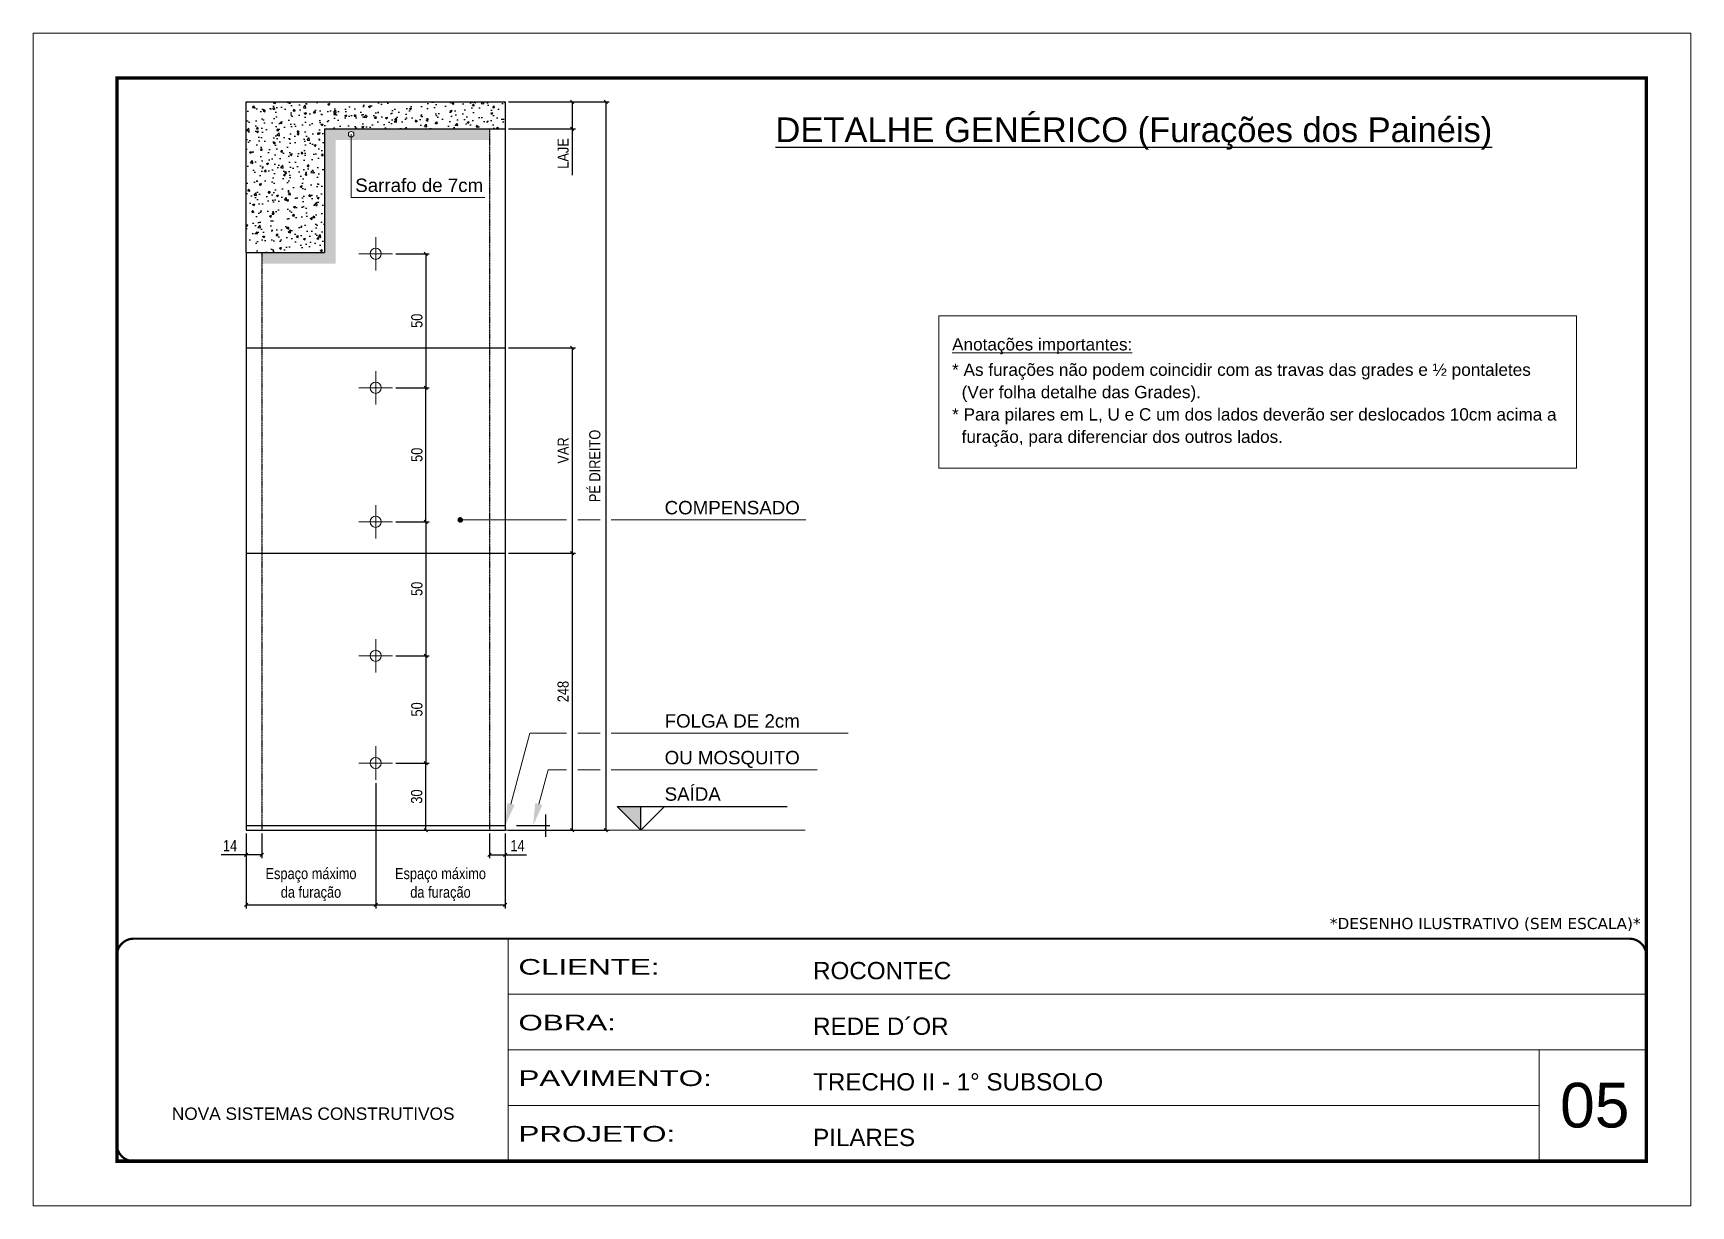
# Model space of a CAD drawing. Extents: x 1945 to 10875, y -3405 to 3369.
# Drawn here: x 1945 to 3430, y 41 to 1091 of the extents above; entities that cross this region are included whole.
import ezdxf
from ezdxf.enums import TextEntityAlignment as Align

# ---------------------------------------------------------------- set-up
doc = ezdxf.new("R2010")
doc.units = 0
for name, pattern in [('CONTINUO', [0]), ('DASHED', [0.75, 0.5, -0.25]), ('HIDDEN', [0.375, 0.25, -0.125])]:
    doc.linetypes.add(name, pattern=pattern)
for name, color, linetype, lineweight in [('CARIMBO', 255, 'Continuous', 9), ('Folhas', 255, 'Continuous', 9), ('Hachura', 251, 'Continuous', 9), ('SARRAFO DE PRESSAO', 251, 'DASHED', 9)]:
    doc.layers.add(name, color=color, linetype=linetype, lineweight=lineweight)
for name, color, linetype in [('COTA', 241, 'Continuous'), ('NIVEL', 7, 'Continuous'), ('Painéis', 200, 'Continuous'), ('SARR_2.2x7', 40, 'Continuous'), ('SARRAFO', 251, 'Continuous')]:
    doc.layers.add(name, color=color, linetype=linetype)
doc.styles.add('ARIAL', font='arial.ttf')
doc.styles.add('COTA TECNICA-50', font='techl___.ttf', dxfattribs={"height": 10})
doc.styles.add('stylellllll', font='verdana.ttf', dxfattribs={"height": 2})
doc.styles.add('Tecnologia', font='')
doc.styles.get('Tecnologia').set_extended_font_data('Forgotten Futurist')
doc.dimstyles.new('COTA PAINEL-50', dxfattribs={"dimtxt": 10, "dimasz": 3, "dimexe": 3, "dimexo": 3, "dimgap": 3, "dimtad": 1, "dimdec": 1, "dimzin": 12, "dimdsep": 46, "dimtxsty": 'COTA TECNICA-50', "dimblk1": 'OBLIQUE', "dimblk2": 'OBLIQUE', "dimsah": 1, "dimcen": 0.9, "dimclrd": 4, "dimclre": 4, "dimclrt": 240, "dimadec": 1, "dimazin": 3, "dimtfac": 1, "dimtdec": 1, "dimtmove": 0, "dimatfit": 3, "dimfxl": 1, "dimtolj": 1, "dimtzin": 12, "dimarcsym": 0})
pattern_1 = [(50, (-5049.026, -14117.099), (18.218467, -1.593909), [1.905, -20.955]), (355, (-5049.026, -14117.099), (-3.524283, 19.105664), [1.524, -16.764]), (100.451, (-5047.508, -14117.232), (14.69425, 17.511669), [1.619, -17.809]), (46.1842, (-5049.026, -14112.02), (27.107904, -4.204233), [2.8575, -31.4325]), (96.6356, (-5046.767, -14112.37), (23.740423, 24.742556), [2.4285, -26.7135]), (351.184, (-5049.026, -14112.02), (23.74046, 24.74251), [2.286, -25.146]), (21, (-5046.486, -14113.289), (15.161488, -10.226552), [1.905, -20.955]), (326, (-5046.486, -14113.289), (6.180203, 18.418797), [1.524, -16.764]), (71.4514, (-5045.223, -14114.141), (21.341649, 8.192286), [1.619, -17.809]), (37.5, (-5049.026, -14117.099), (0.3088603, 8.455504), [0, -16.5608, 0, -17.018, 0, -16.8275]), (7.5, (-5049.026, -14117.099), (6.6819663, 10.0180575), [0, -9.7028, 0, -16.1798, 0, -6.4135]), (327.5, (-5054.69, -14117.099), (13.5590595, -0.5728744), [0, -6.35, 0, -19.812, 0, -26.289]), (317.5, (-5057.23, -14117.099), (14.812918, 2.542649), [0, -8.255, 0, -13.1572, 0, -18.669])]

msp = doc.modelspace()

# ---------------------------------------------------------------- texts
at = {"color": 0, "linetype": 'Continuous', "ltscale": 5, "style": 'ARIAL'}
msp.add_text('%%UDETALHE GENÉRICO (Furações dos Painéis)', height=22.1184, dxfattribs=at).set_placement((2931.24, 993.68), align=Align.CENTER)
at = {"layer": 'CARIMBO', "color": 0, "linetype": 'Continuous', "ltscale": 5, "style": 'ARIAL'}
for s, p in [('Sarrafo de 7cm', (2233.75, 949.03)), ('COMPENSADO', (2510.9, 660.39)), ('FOLGA DE 2cm', (2510.9, 469.41)), ('OU MOSQUITO', (2510.9, 436.57)), ('SAÍDA', (2510.9, 403.92))]:
    msp.add_text(s, height=12, dxfattribs=at).set_placement(p)
at = {"layer": 'CARIMBO', "style": 'stylellllll'}
msp.add_text('*DESENHO ILUSTRATIVO (SEM ESCALA)*', height=10, dxfattribs=at).set_placement((3385.21, 289.04), align=Align.RIGHT)
at = {"layer": 'CARIMBO', "style": 'ARIAL'}
msp.add_text('05', height=40, dxfattribs=at).set_placement((3313.07, 111.37))
msp.add_text('05', height=40, dxfattribs=at).set_placement((3313.07, 111.37))
at = {"layer": 'Folhas', "color": 7, "style": 'ARIAL'}
for s, p in [('%%UAnotações importantes:', (2768.43, 807.13)), ('* As furações não podem coincidir com as travas das grades e ½ pontaletes', (2768.43, 784.39)), ('  (Ver folha detalhe das Grades).', (2768.43, 764.39)), ('* Para pilares em L, U e C um dos lados deverão ser deslocados 10cm acima a', (2768.43, 744.39)), ('  furação, para diferenciar dos outros lados.', (2768.43, 724.39))]:
    msp.add_text(s, height=11, dxfattribs=at).set_placement(p)

# ---------------------------------------------------------------- blocks, each defined once
blk = doc.blocks.new('_Oblique')
at = {"color": 0, "linetype": 'ByBlock', "lineweight": -2}
blk.add_line((-0.5, -0.5), (0.5, 0.5), dxfattribs=at)
blk = doc.blocks.new('*D348')
at = {"layer": 'COTA', "color": 4, "lineweight": -2, "transparency": 16777216}
for p, q in [((2371.1, 1029.7), (2431.1, 1029.7)), ((2428.1, 1029.7), (2428.1, 1005.7)), ((2371.1, 1005.7), (2431.1, 1005.7)), ((2428.1, 1005.7), (2428.1, 964.2))]:
    blk.add_line(p, q, dxfattribs=at)
at = {"layer": 'Defpoints', "color": 0, "transparency": 16777216}
for p in [(2368.1, 1029.7), (2368.1, 1005.7), (2428.1, 1005.7)]:
    blk.add_point(p, dxfattribs=at)
at = {"layer": 'COTA', "color": 4, "lineweight": -2, "transparency": 16777216, "xscale": 3, "yscale": 3, "zscale": 3}
for p, rotation in [((2428.1, 1029.7), 90), ((2428.1, 1005.7), 270)]:
    blk.add_blockref('_Oblique', p, dxfattribs=dict(at, rotation=rotation))
at = {"layer": 'COTA', "color": 240, "transparency": 16777216, "insert": (2420, 983.5), "char_height": 10, "attachment_point": 5, "rotation": 90, "style": 'COTA TECNICA-50'}
blk.add_mtext('\\A1;LAJE', dxfattribs=at)
blk = doc.blocks.new('*D349')
at = {"layer": 'COTA', "color": 4, "lineweight": -2, "transparency": 16777216}
for p, q in [((2371.1, 625.7), (2431.1, 625.7)), ((2428.1, 625.7), (2428.1, 377.7)), ((2371.1, 377.7), (2431.1, 377.7))]:
    blk.add_line(p, q, dxfattribs=at)
at = {"layer": 'Defpoints', "color": 0, "transparency": 16777216}
for p in [(2368.1, 625.7), (2368.1, 377.7), (2428.1, 377.7)]:
    blk.add_point(p, dxfattribs=at)
at = {"layer": 'COTA', "color": 4, "lineweight": -2, "transparency": 16777216, "xscale": 3, "yscale": 3, "zscale": 3}
for p, rotation in [((2428.1, 625.7), 90), ((2428.1, 377.7), 270)]:
    blk.add_blockref('_Oblique', p, dxfattribs=dict(at, rotation=rotation))
at = {"layer": 'COTA', "color": 240, "transparency": 16777216, "insert": (2420, 501.7), "char_height": 10, "attachment_point": 5, "rotation": 90, "style": 'COTA TECNICA-50'}
blk.add_mtext('\\A1;248', dxfattribs=at)
blk = doc.blocks.new('*D350')
at = {"layer": 'COTA', "color": 4, "lineweight": -2, "transparency": 16777216}
for p, q in [((2371.1, 1029.7), (2461.1, 1029.7)), ((2458.1, 1029.7), (2458.1, 377.7)), ((2371.1, 377.7), (2461.1, 377.7))]:
    blk.add_line(p, q, dxfattribs=at)
at = {"layer": 'Defpoints', "color": 0, "transparency": 16777216}
for p in [(2368.1, 1029.7), (2368.1, 377.7), (2458.1, 377.7)]:
    blk.add_point(p, dxfattribs=at)
at = {"layer": 'COTA', "color": 4, "lineweight": -2, "transparency": 16777216, "xscale": 3, "yscale": 3, "zscale": 3}
for p, rotation in [((2458.1, 1029.7), 90), ((2458.1, 377.7), 270)]:
    blk.add_blockref('_Oblique', p, dxfattribs=dict(at, rotation=rotation))
at = {"layer": 'COTA', "color": 240, "transparency": 16777216, "insert": (2448.4, 703.7), "char_height": 10, "attachment_point": 5, "rotation": 90, "style": 'COTA TECNICA-50'}
blk.add_mtext('\\A1;PÉ DIREITO', dxfattribs=at)
blk = doc.blocks.new('Furação')
at = {"color": 2}
for p, q in [((3747.47, 717.89), (3747.47, 702.89)), ((3739.97, 710.39), (3754.97, 710.39))]:
    blk.add_line(p, q, dxfattribs=at)
blk.add_circle((3747.47, 710.39), 2.5, dxfattribs=at)
blk = doc.blocks.new('*D351')
at = {"layer": 'COTA', "color": 4, "lineweight": -2, "transparency": 16777216}
for p, q in [((2252.1, 419.7), (2252.1, 307.6)), ((2136.1, 374.7), (2136.1, 307.6)), ((2136.1, 310.6), (2252.1, 310.6))]:
    blk.add_line(p, q, dxfattribs=at)
at = {"layer": 'Defpoints', "color": 0, "transparency": 16777216}
for p in [(2252.1, 422.7), (2136.1, 377.7), (2252.1, 310.6)]:
    blk.add_point(p, dxfattribs=at)
at = {"layer": 'COTA', "color": 4, "lineweight": -2, "transparency": 16777216, "xscale": 3, "yscale": 3, "zscale": 3, "rotation": 180}
blk.add_blockref('_Oblique', (2136.1, 310.6), dxfattribs=at)
at = {"layer": 'COTA', "color": 4, "lineweight": -2, "transparency": 16777216, "xscale": 3, "yscale": 3, "zscale": 3}
blk.add_blockref('_Oblique', (2252.1, 310.6), dxfattribs=at)
at = {"layer": 'COTA', "color": 240, "transparency": 16777216, "insert": (2194.1, 328.9), "char_height": 10, "attachment_point": 5, "style": 'COTA TECNICA-50'}
blk.add_mtext('\\A1;Espaço máximo\\Pda furação', dxfattribs=at)
blk = doc.blocks.new('*D352')
at = {"layer": 'COTA', "color": 4, "lineweight": -2, "transparency": 16777216}
for p, q in [((2252.1, 419.7), (2252.1, 307.6)), ((2368.1, 374.7), (2368.1, 307.6)), ((2252.1, 310.6), (2368.1, 310.6))]:
    blk.add_line(p, q, dxfattribs=at)
at = {"layer": 'Defpoints', "color": 0, "transparency": 16777216}
for p in [(2252.1, 422.7), (2368.1, 377.7), (2368.1, 310.6)]:
    blk.add_point(p, dxfattribs=at)
at = {"layer": 'COTA', "color": 4, "lineweight": -2, "transparency": 16777216, "xscale": 3, "yscale": 3, "zscale": 3, "rotation": 180}
blk.add_blockref('_Oblique', (2252.1, 310.6), dxfattribs=at)
at = {"layer": 'COTA', "color": 4, "lineweight": -2, "transparency": 16777216, "xscale": 3, "yscale": 3, "zscale": 3}
blk.add_blockref('_Oblique', (2368.1, 310.6), dxfattribs=at)
at = {"layer": 'COTA', "color": 240, "transparency": 16777216, "insert": (2310.1, 328.9), "char_height": 10, "attachment_point": 5, "style": 'COTA TECNICA-50'}
blk.add_mtext('\\A1;Espaço máximo\\Pda furação', dxfattribs=at)
blk = doc.blocks.new('*D353')
at = {"layer": 'COTA', "color": 4, "lineweight": -2, "transparency": 16777216}
for p, q in [((2136.1, 374.7), (2136.1, 352.6)), ((2150.1, 374.7), (2150.1, 352.6)), ((2136.1, 355.6), (2113.6, 355.6)), ((2150.1, 355.6), (2136.1, 355.6))]:
    blk.add_line(p, q, dxfattribs=at)
at = {"layer": 'Defpoints', "color": 0, "transparency": 16777216}
for p in [(2136.1, 377.7), (2150.1, 377.7), (2150.1, 355.6)]:
    blk.add_point(p, dxfattribs=at)
at = {"layer": 'COTA', "color": 4, "lineweight": -2, "transparency": 16777216, "xscale": 3, "yscale": 3, "zscale": 3, "rotation": 180}
blk.add_blockref('_Oblique', (2136.1, 355.6), dxfattribs=at)
at = {"layer": 'COTA', "color": 4, "lineweight": -2, "transparency": 16777216, "xscale": 3, "yscale": 3, "zscale": 3}
blk.add_blockref('_Oblique', (2150.1, 355.6), dxfattribs=at)
at = {"layer": 'COTA', "color": 240, "transparency": 16777216, "insert": (2121.6, 363.7), "char_height": 10, "attachment_point": 5, "style": 'COTA TECNICA-50'}
blk.add_mtext('\\A1;14', dxfattribs=at)
blk = doc.blocks.new('*D354')
at = {"layer": 'COTA', "color": 4, "lineweight": -2, "transparency": 16777216}
for p, q in [((2354.1, 374.7), (2354.1, 352.6)), ((2368.1, 374.7), (2368.1, 352.6)), ((2354.1, 355.6), (2368.1, 355.6)), ((2368.1, 355.6), (2387.2, 355.6))]:
    blk.add_line(p, q, dxfattribs=at)
at = {"layer": 'Defpoints', "color": 0, "transparency": 16777216}
for p in [(2354.1, 377.7), (2368.1, 377.7), (2368.1, 355.6)]:
    blk.add_point(p, dxfattribs=at)
at = {"layer": 'COTA', "color": 4, "lineweight": -2, "transparency": 16777216, "xscale": 3, "yscale": 3, "zscale": 3, "rotation": 180}
blk.add_blockref('_Oblique', (2354.1, 355.6), dxfattribs=at)
at = {"layer": 'COTA', "color": 4, "lineweight": -2, "transparency": 16777216, "xscale": 3, "yscale": 3, "zscale": 3}
blk.add_blockref('_Oblique', (2368.1, 355.6), dxfattribs=at)
at = {"layer": 'COTA', "color": 240, "transparency": 16777216, "insert": (2379.1, 363.7), "char_height": 10, "attachment_point": 5, "style": 'COTA TECNICA-50'}
blk.add_mtext('\\A1;14', dxfattribs=at)
blk = doc.blocks.new('*D355')
at = {"layer": 'COTA', "color": 4, "lineweight": -2, "transparency": 16777216}
for p, q in [((2270.1, 437.7), (2300.1, 437.7)), ((2297.1, 377.7), (2297.1, 437.7))]:
    blk.add_line(p, q, dxfattribs=at)
at = {"layer": 'Defpoints', "color": 0, "transparency": 16777216}
for p in [(2267.1, 437.7), (2297.1, 437.7), (2297.1, 377.7)]:
    blk.add_point(p, dxfattribs=at)
at = {"layer": 'COTA', "color": 4, "lineweight": -2, "transparency": 16777216, "xscale": 3, "yscale": 3, "zscale": 3}
for p, rotation in [((2297.1, 437.7), 90), ((2297.1, 377.7), 270)]:
    blk.add_blockref('_Oblique', p, dxfattribs=dict(at, rotation=rotation))
at = {"layer": 'COTA', "color": 240, "transparency": 16777216, "insert": (2288.8, 407.7), "char_height": 10, "attachment_point": 5, "rotation": 90, "style": 'COTA TECNICA-50'}
blk.add_mtext('\\A1;30', dxfattribs=at)
blk = doc.blocks.new('*D356')
at = {"layer": 'COTA', "color": 4, "lineweight": -2, "transparency": 16777216}
for p, q in [((2270.1, 533.7), (2300.1, 533.7)), ((2297.1, 533.7), (2297.1, 437.7)), ((2270.1, 437.7), (2300.1, 437.7))]:
    blk.add_line(p, q, dxfattribs=at)
at = {"layer": 'Defpoints', "color": 0, "transparency": 16777216}
for p in [(2267.1, 533.7), (2267.1, 437.7), (2297.1, 437.7)]:
    blk.add_point(p, dxfattribs=at)
at = {"layer": 'COTA', "color": 4, "lineweight": -2, "transparency": 16777216, "xscale": 3, "yscale": 3, "zscale": 3}
for p, rotation in [((2297.1, 533.7), 90), ((2297.1, 437.7), 270)]:
    blk.add_blockref('_Oblique', p, dxfattribs=dict(at, rotation=rotation))
at = {"layer": 'COTA', "color": 240, "transparency": 16777216, "insert": (2289, 485.7), "char_height": 10, "attachment_point": 5, "rotation": 90, "style": 'COTA TECNICA-50'}
blk.add_mtext('\\A1;50', dxfattribs=at)
blk = doc.blocks.new('*D357')
at = {"layer": 'COTA', "color": 4, "lineweight": -2, "transparency": 16777216}
for p, q in [((2270.1, 653.7), (2300.1, 653.7)), ((2297.1, 653.7), (2297.1, 533.7)), ((2270.1, 533.7), (2300.1, 533.7))]:
    blk.add_line(p, q, dxfattribs=at)
at = {"layer": 'Defpoints', "color": 0, "transparency": 16777216}
for p in [(2267.1, 653.7), (2267.1, 533.7), (2297.1, 533.7)]:
    blk.add_point(p, dxfattribs=at)
at = {"layer": 'COTA', "color": 4, "lineweight": -2, "transparency": 16777216, "xscale": 3, "yscale": 3, "zscale": 3}
for p, rotation in [((2297.1, 653.7), 90), ((2297.1, 533.7), 270)]:
    blk.add_blockref('_Oblique', p, dxfattribs=dict(at, rotation=rotation))
at = {"layer": 'COTA', "color": 240, "transparency": 16777216, "insert": (2289, 593.7), "char_height": 10, "attachment_point": 5, "rotation": 90, "style": 'COTA TECNICA-50'}
blk.add_mtext('\\A1;50', dxfattribs=at)
blk = doc.blocks.new('*D358')
at = {"layer": 'COTA', "color": 4, "lineweight": -2, "transparency": 16777216}
for p, q in [((2270.1, 773.7), (2300.1, 773.7)), ((2297.1, 653.7), (2297.1, 773.7)), ((2270.1, 653.7), (2300.1, 653.7))]:
    blk.add_line(p, q, dxfattribs=at)
at = {"layer": 'Defpoints', "color": 0, "transparency": 16777216}
for p in [(2267.1, 773.7), (2297.1, 773.7), (2267.1, 653.7)]:
    blk.add_point(p, dxfattribs=at)
at = {"layer": 'COTA', "color": 4, "lineweight": -2, "transparency": 16777216, "xscale": 3, "yscale": 3, "zscale": 3}
for p, rotation in [((2297.1, 773.7), 90), ((2297.1, 653.7), 270)]:
    blk.add_blockref('_Oblique', p, dxfattribs=dict(at, rotation=rotation))
at = {"layer": 'COTA', "color": 240, "transparency": 16777216, "insert": (2289, 713.7), "char_height": 10, "attachment_point": 5, "rotation": 90, "style": 'COTA TECNICA-50'}
blk.add_mtext('\\A1;50', dxfattribs=at)
blk = doc.blocks.new('*D359')
at = {"layer": 'COTA', "color": 4, "lineweight": -2, "transparency": 16777216}
for p, q in [((2270.1, 893.7), (2300.1, 893.7)), ((2297.1, 893.7), (2297.1, 773.7)), ((2270.1, 773.7), (2300.1, 773.7))]:
    blk.add_line(p, q, dxfattribs=at)
at = {"layer": 'Defpoints', "color": 0, "transparency": 16777216}
for p in [(2267.1, 893.7), (2267.1, 773.7), (2297.1, 773.7)]:
    blk.add_point(p, dxfattribs=at)
at = {"layer": 'COTA', "color": 4, "lineweight": -2, "transparency": 16777216, "xscale": 3, "yscale": 3, "zscale": 3}
for p, rotation in [((2297.1, 893.7), 90), ((2297.1, 773.7), 270)]:
    blk.add_blockref('_Oblique', p, dxfattribs=dict(at, rotation=rotation))
at = {"layer": 'COTA', "color": 240, "transparency": 16777216, "insert": (2289, 833.7), "char_height": 10, "attachment_point": 5, "rotation": 90, "style": 'COTA TECNICA-50'}
blk.add_mtext('\\A1;50', dxfattribs=at)
blk = doc.blocks.new('_Dot')
at = {"color": 0, "linetype": 'ByBlock', "lineweight": -2}
blk.add_line((-0.5, 0), (-1, 0), dxfattribs=at)
at = {"color": 0, "linetype": 'ByBlock', "const_width": 0.5}
blk.add_lwpolyline([(-0.25, 0, 1), (0.25, 0, 1)], format="xyb", close=True, dxfattribs=at)
blk = doc.blocks.new('*D360')
at = {"layer": 'COTA', "color": 4, "lineweight": -2, "transparency": 16777216}
for p, q in [((2371.1, 809.4), (2431.1, 809.4)), ((2428.1, 809.4), (2428.1, 625.7)), ((2371.1, 625.7), (2431.1, 625.7))]:
    blk.add_line(p, q, dxfattribs=at)
at = {"layer": 'Defpoints', "color": 0, "transparency": 16777216}
for p in [(2368.1, 809.4), (2368.1, 625.7), (2428.1, 625.7)]:
    blk.add_point(p, dxfattribs=at)
at = {"layer": 'COTA', "color": 4, "lineweight": -2, "transparency": 16777216, "xscale": 3, "yscale": 3, "zscale": 3}
for p, rotation in [((2428.1, 809.4), 90), ((2428.1, 625.7), 270)]:
    blk.add_blockref('_Oblique', p, dxfattribs=dict(at, rotation=rotation))
at = {"layer": 'COTA', "color": 240, "transparency": 16777216, "insert": (2420, 717.6), "char_height": 10, "attachment_point": 5, "rotation": 90, "style": 'COTA TECNICA-50'}
blk.add_mtext('\\A1;VAR', dxfattribs=at)
blk = doc.blocks.new('9999999999')
at = {"color": 30, "linetype": 'CONTINUO'}
for p, q in [((98564.6, 34230.2), (98564.6, 34429.4)), ((98564.6, 34379.6), (99584, 34379.6)), ((98564.6, 34329.8), (99488, 34329.8)), ((99584, 34329.8), (99488, 34329.8)), ((99488, 34329.8), (99488, 34230.2)), ((98564.6, 34280), (99488, 34280))]:
    blk.add_line(p, q, dxfattribs=at)
at = {"color": 30, "linetype": 'CONTINUO', "const_width": 2}
blk.add_lwpolyline([(99584, 34230.2), (99584, 34414.4, 0.414214), (99569, 34429.4), (98229, 34429.4, 0.414214), (98214, 34414.4), (98214, 34245.2, 0.414214), (98229, 34230.2), (99584, 34230.2)], format="xyb", dxfattribs=at)
at = {"layer": 'Folhas'}
blk.add_lwpolyline([(98139, 34190.2), (99624, 34190.2), (99624, 35240.2), (98139, 35240.2)], close=True, dxfattribs=at)
at = {"layer": 'Folhas', "color": 30, "const_width": 3}
blk.add_lwpolyline([(98214, 34230.2), (99584, 34230.2), (99584, 35200.2), (98214, 35200.2)], close=True, dxfattribs=at)
at = {"color": 7, "linetype": 'Continuous', "ltscale": 5, "style": 'ARIAL'}
for s, height, p in [('ROCONTEC', 15.48, (98837.7, 34393.1)), ('REDE D´OR', 15.48, (98837.7, 34343.3)), ('TRECHO II - 1° SUBSOLO', 15.483, (98837.7, 34293.5)), ('NOVA SISTEMAS CONSTRUTIVOS', 11.059, (98263.2, 34267.2)), ('PILARES', 15.48, (98837.7, 34243.7))]:
    blk.add_text(s, height=height, dxfattribs=at).set_placement(p)
at = {"layer": 'Folhas', "color": 7, "style": 'Tecnologia', "width": 1.5}
for s, p in [('CLIENTE:', (98573.7, 34397.2)), ('OBRA:', (98573.7, 34347.3)), ('PAVIMENTO:', (98573.7, 34297.5)), ('PROJETO:', (98573.7, 34247.7))]:
    blk.add_text(s, height=14, dxfattribs=at).set_placement(p)

# ---------------------------------------------------------------- dimensions: what is measured, and where the dimension line sits
at = {"layer": 'COTA'}
for base, p1, p2, text, picture, middle in [((2428.06, 1005.71), (2368.06, 1029.71), (2368.06, 1005.71), 'LAJE', '*D348', (2428.06, 983.48)), ((2428.06, 625.71), (2368.06, 809.42), (2368.06, 625.71), 'VAR', '*D360', (2428.06, 717.56))]:
    dim = msp.add_linear_dim(base=base, p1=p1, p2=p2, angle=90, text=text, dimstyle='COTA PAINEL-50', dxfattribs=at)
    dim.commit()
    dim.dimension.update_dxf_attribs({"geometry": picture, "text_midpoint": middle, "dimtype": 160})
for base, p1, p2, text, picture, middle in [((2458.06, 377.71), (2368.06, 1029.71), (2368.06, 377.71), 'PÉ DIREITO', '*D350', (2448.38, 703.71)), ((2297.06, 773.71), (2267.06, 893.71), (2267.06, 773.71), '50', '*D359', (2288.95, 833.71)), ((2297.06, 773.71), (2267.06, 653.71), (2267.06, 773.71), '50', '*D358', (2288.95, 713.71)), ((2297.06, 533.71), (2267.06, 653.71), (2267.06, 533.71), '50', '*D357', (2288.95, 593.71)), ((2297.06, 437.71), (2267.06, 533.71), (2267.06, 437.71), '50', '*D356', (2288.95, 485.71)), ((2297.06, 437.71), (2297.06, 377.71), (2267.06, 437.71), '30', '*D355', (2288.84, 407.71))]:
    dim = msp.add_linear_dim(base=base, p1=p1, p2=p2, angle=90, text=text, dimstyle='COTA PAINEL-50', dxfattribs=at)
    dim.commit()
    dim.dimension.update_dxf_attribs({"geometry": picture, "text_midpoint": middle})
dim = msp.add_linear_dim(base=(2428.06, 377.71), p1=(2368.06, 625.71), p2=(2368.06, 377.71), angle=90, dimstyle='COTA PAINEL-50', dxfattribs=at)
dim.commit()
dim.dimension.update_dxf_attribs({"geometry": '*D349', "text_midpoint": (2419.97, 501.71)})
for base, p1, p2, picture, middle in [((2252.06, 310.58), (2136.06, 377.71), (2252.06, 422.71), '*D351', (2194.06, 310.58)), ((2368.06, 310.58), (2252.06, 422.71), (2368.06, 377.71), '*D352', (2310.06, 310.58))]:
    dim = msp.add_linear_dim(base=base, p1=p1, p2=p2, text='Espaço máximo\\Pda furação', dimstyle='COTA PAINEL-50', dxfattribs=at)
    dim.commit()
    dim.dimension.update_dxf_attribs({"geometry": picture, "text_midpoint": middle, "dimtype": 160})
dim = msp.add_linear_dim(base=(2150.06, 355.58), p1=(2136.06, 377.71), p2=(2150.06, 377.71), dimstyle='COTA PAINEL-50', dxfattribs=at)
dim.commit()
dim.dimension.update_dxf_attribs({"geometry": '*D353', "text_midpoint": (2121.62, 355.58), "dimtype": 160})
dim = msp.add_linear_dim(base=(2368.06, 355.58), p1=(2354.06, 377.71), p2=(2368.06, 377.71), dimstyle='COTA PAINEL-50', dxfattribs=at)
dim.commit()
dim.dimension.update_dxf_attribs({"geometry": '*D354', "text_midpoint": (2379.12, 363.65)})

# ---------------------------------------------------------------- hatches: boundary and pattern name
at = {"layer": 'COTA'}
h = msp.add_hatch(dxfattribs=at)
h.set_pattern_fill('AR-CONC', color=256, scale=0.1, style=0)
h.set_pattern_definition(pattern_1)
h.paths.add_polyline_path([(2206.06, 1005.71), (2285.06, 1005.71), (2285.06, 1029.71), (2136.06, 1029.71), (2136.06, 894.71), (2206.06, 894.71)])
h = msp.add_hatch(dxfattribs=at)
h.set_pattern_fill('AR-CONC', color=256, scale=0.1, style=0)
h.set_pattern_definition(pattern_1)
h.paths.add_polyline_path([(2285.06, 1029.71), (2285.06, 1005.71), (2368.06, 1005.71), (2368.06, 1029.71)])
at = {"layer": 'NIVEL'}
msp.add_hatch(color=256, dxfattribs=at).paths.add_polyline_path([(2468.47, 398.92), (2489.69, 377.71), (2489.69, 398.92)])
at = {"layer": 'SARRAFO'}
msp.add_hatch(color=256, dxfattribs=at).paths.add_polyline_path([(2206.06, 894.71), (2150.06, 894.71), (2150.06, 884.71), (2216.06, 884.71), (2216.06, 995.71), (2230.06, 995.71), (2230.06, 998.21, -0.4142136), (2227.56, 1000.71, -1), (2232.56, 1000.71, -0.4142136), (2230.06, 998.21), (2230.06, 995.71), (2354.06, 995.71), (2354.06, 1005.71), (2206.06, 1005.71)])

# ---------------------------------------------------------------- linework, layer by layer
for p, q in [((2404.06, 391.71), (2404.06, 371.71)), ((2378.06, 381.71), (2408.06, 381.71))]:
    msp.add_line(p, q)
at = {"layer": 'COTA'}
for p, q in [((2136.06, 1029.71), (2368.06, 1029.71)), ((2136.06, 894.71), (2136.06, 1029.71)), ((2368.06, 1029.71), (2368.06, 1005.71))]:
    msp.add_line(p, q, dxfattribs=at)
at = {"layer": 'Folhas', "color": 30}
msp.add_lwpolyline([(2756.68, 838.25), (3327.89, 838.25), (3327.89, 701.75), (2756.68, 701.75)], close=True, dxfattribs=at)
at = {"layer": 'Hachura'}
for p, q in [((2230.06, 1000.71), (2230.06, 944.03)), ((2230.06, 944.03), (2349.75, 944.03)), ((2332.82, 655.39), (2423.06, 655.39)), ((2433.06, 655.39), (2453.06, 655.39)), ((2463.06, 655.39), (2637.53, 655.39)), ((2373.24, 401.02), (2390.22, 464.41)), ((2390.22, 464.41), (2423.06, 464.41)), ((2433.06, 464.41), (2453.06, 464.41)), ((2463.06, 464.41), (2675.44, 464.41)), ((2398.24, 401.02), (2406.42, 431.57)), ((2406.42, 431.57), (2423.06, 431.57)), ((2433.06, 431.57), (2453.06, 431.57)), ((2463.06, 431.57), (2647.45, 431.57))]:
    msp.add_line(p, q, dxfattribs=at)
at = {"layer": 'Hachura', "ltscale": 0.5}
msp.add_lwpolyline([(2368.06, 377.71), (2636.87, 377.71)], dxfattribs=at)
at = {"layer": 'Hachura'}
msp.add_circle((2230.06, 1000.71), 2.5, dxfattribs=at)
for points in [[(2376.46, 400.16), (2368.06, 381.71), (2370.02, 401.89)], [(2401.46, 400.16), (2393.06, 381.71), (2395.02, 401.89)]]:
    msp.add_solid(points, dxfattribs=at)
at = {"layer": 'NIVEL'}
for p, q in [((2489.69, 377.71), (2468.47, 398.92)), ((2468.47, 398.92), (2620.69, 398.92)), ((2489.69, 377.71), (2510.9, 398.92)), ((2489.69, 377.71), (2489.69, 398.92))]:
    msp.add_line(p, q, dxfattribs=at)
at = {"layer": 'Painéis'}
for p, q in [((2206.06, 1005.71), (2368.06, 1005.71)), ((2206.06, 1005.71), (2206.06, 894.71)), ((2368.06, 1005.71), (2368.06, 377.71)), ((2136.06, 894.71), (2206.06, 894.71)), ((2136.06, 894.71), (2136.06, 377.71)), ((2136.06, 809.42), (2368.06, 809.42)), ((2136.06, 625.71), (2368.06, 625.71)), ((2136.06, 381.71), (2368.06, 381.71)), ((2136.06, 377.71), (2368.06, 377.71))]:
    msp.add_line(p, q, dxfattribs=at)
at = {"layer": 'SARR_2.2x7', "linetype": 'HIDDEN'}
for p, q in [((2354.06, 1005.71), (2354.06, 377.71)), ((2150.06, 894.71), (2150.06, 377.71))]:
    msp.add_line(p, q, dxfattribs=at)

# ---------------------------------------------------------------- block references
at = {"layer": 'CARIMBO', "xscale": 2, "yscale": 2, "zscale": 2}
for p in [(-5242.89, -527.08), (-5242.89, -647.08), (-5242.89, -767.08), (-5242.89, -887.08), (-5242.89, -983.08)]:
    msp.add_blockref('Furação', p, dxfattribs=at)
at = {"layer": 'Hachura', "xscale": 5, "yscale": 5, "zscale": 5, "rotation": 180}
msp.add_blockref('_Dot', (2327.82, 655.39), dxfattribs=at)
at = {"layer": 'SARRAFO DE PRESSAO', "color": 6, "linetype": 'ByBlock'}
msp.add_blockref('9999999999', (-96193.77, -34148.98), dxfattribs=at)

msp.set_redraw_order([(e.dxf.handle, doc.entitydb.next_handle()) for e in msp.query("TEXT MTEXT ATTDEF DIMENSION ARC_DIMENSION")])  # texts and dimensions are drawn at this point

doc.saveas('drawing.dxf')
